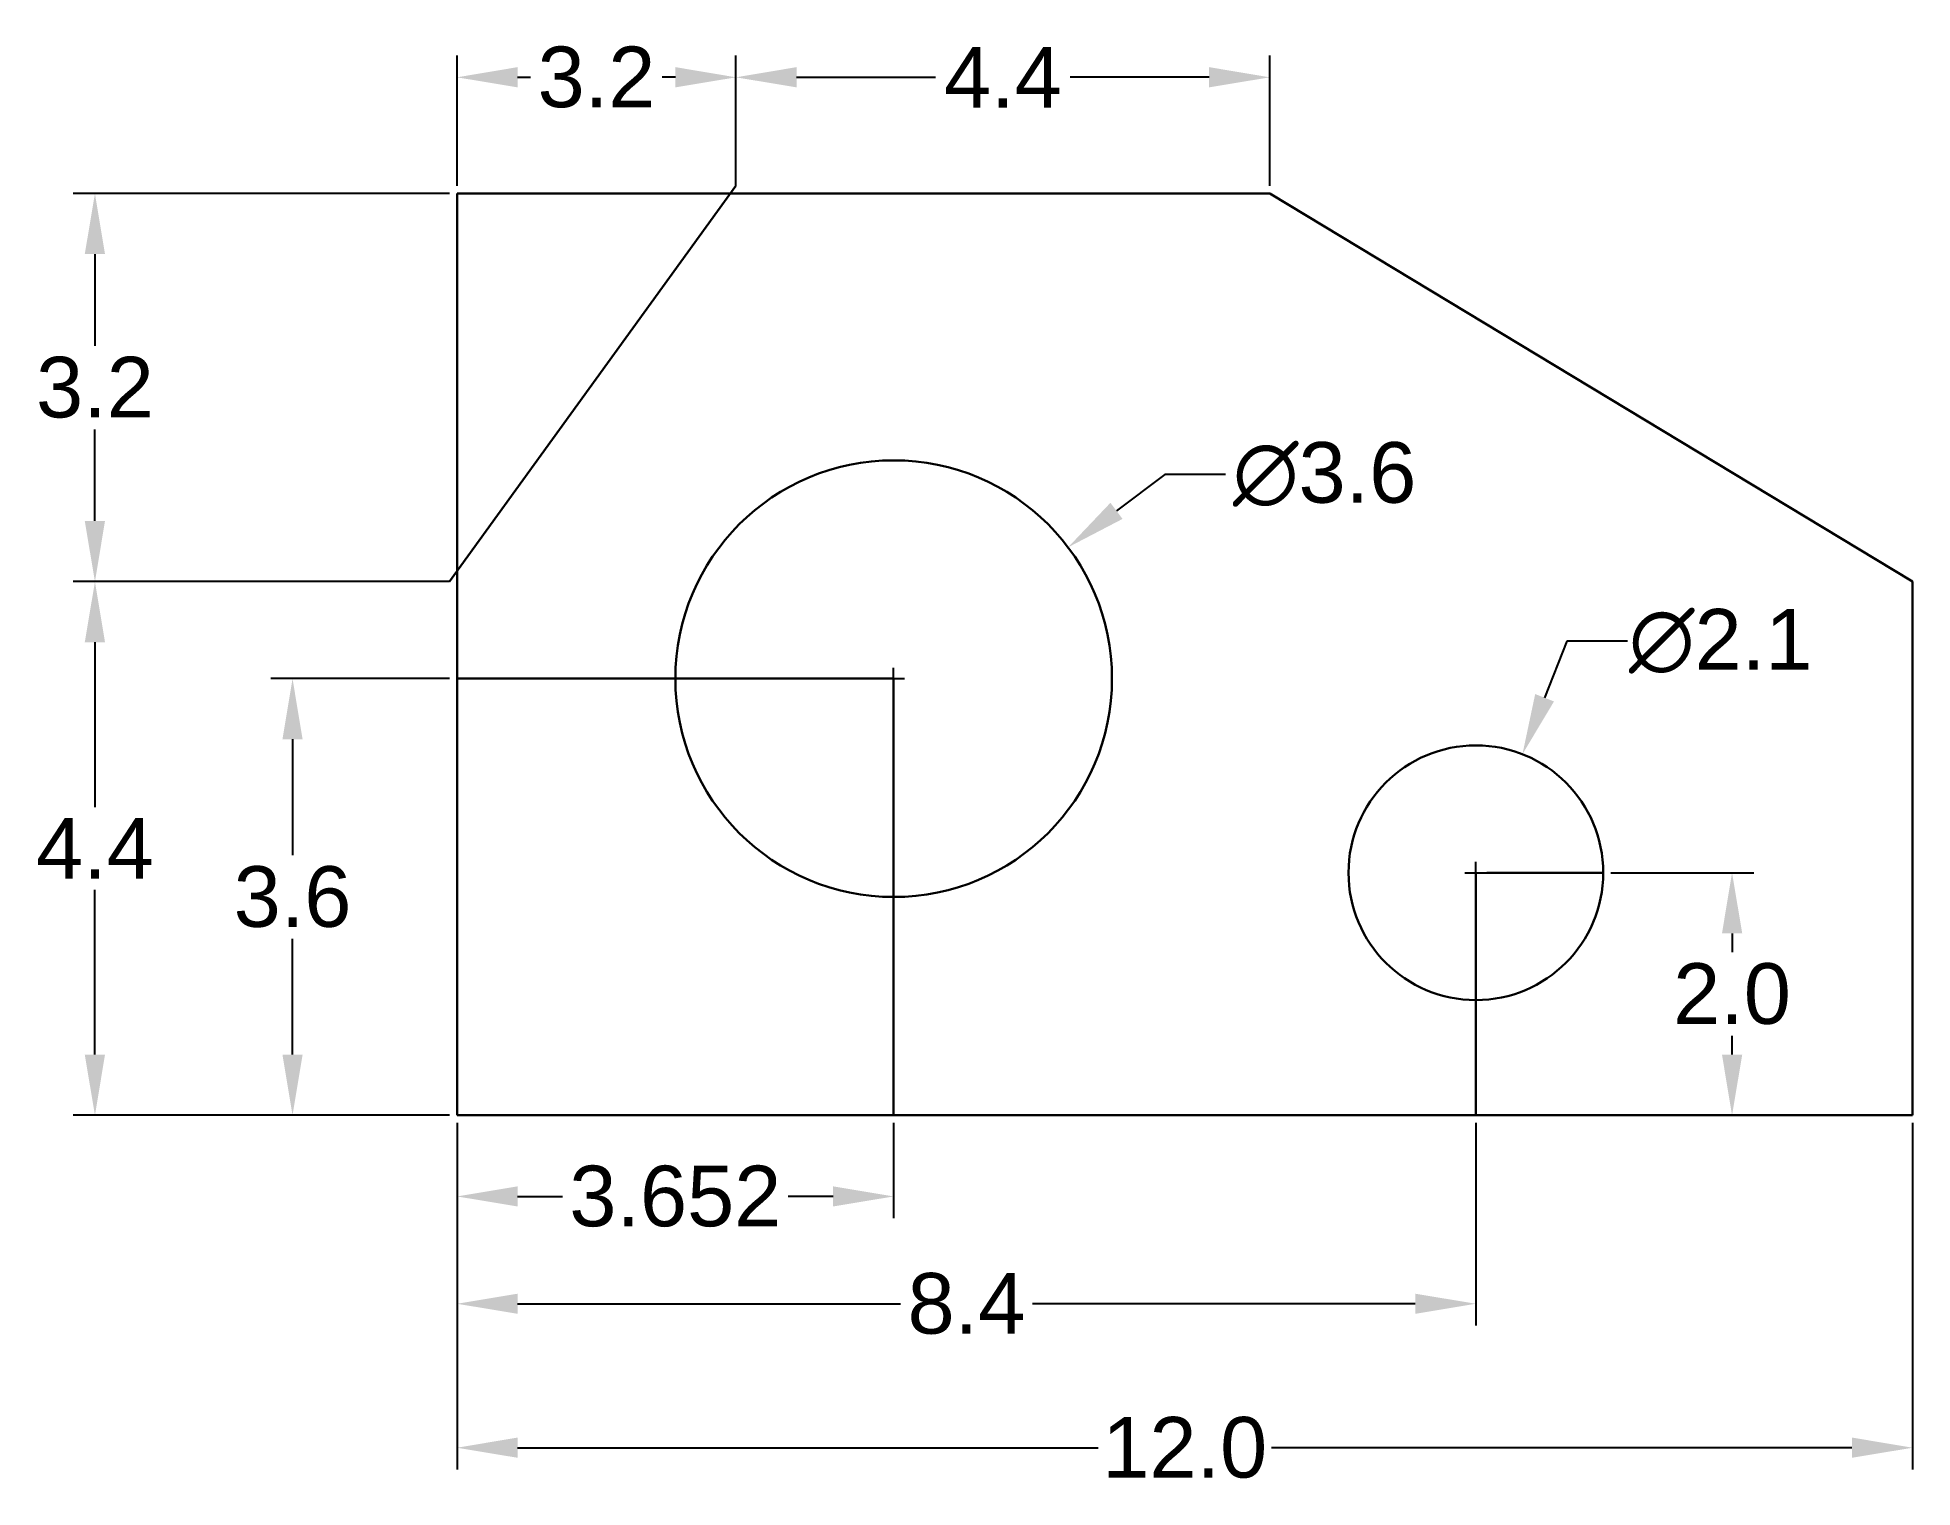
# Model space of a CAD drawing. Header units: millimetres. Extents: x -13 to 297, y 0 to 210.
# Drawn here: x 82.63 to 98.09, y 115.44 to 127.4 of the extents above; entities that cross this region are included whole.
import ezdxf

# ---------------------------------------------------------------- set-up
doc = ezdxf.new("R2010")
doc.units = ezdxf.units.MM
doc.layers.add('thick continuous', color=7, linetype='Continuous', lineweight=30)
doc.styles.get("Standard").update_dxf_attribs({"font": 'arial.ttf'})
doc.dimstyles.get("Standard").update_dxf_attribs({"dimtxt": 0.5, "dimasz": 0.5, "dimexe": 0.18, "dimexo": 0.0625, "dimgap": 0.09, "dimtad": 0, "dimtih": 1, "dimtoh": 1, "dimdec": 1, "dimzin": 0, "dimdsep": 46, "dimtxsty": 'Standard', "dimcen": 0.09, "dimadec": 0, "dimazin": 0, "dimtfac": 1, "dimtdec": 1, "dimtofl": 0, "dimtmove": 0, "dimatfit": 3, "dimfxl": 1, "dimtolj": 1, "dimtzin": 0, "dimarcsym": 0})

msp = doc.modelspace()

# ---------------------------------------------------------------- blocks, each defined once
blk = doc.blocks.new('*D0')
at = {"layer": 'Defpoints', "color": 0, "lineweight": 18, "transparency": 16777216}
for p in [(92.789, 127.067), (88.389, 126.109), (92.789, 126.109)]:
    blk.add_point(p, dxfattribs=at)
at = {"layer": 'thick continuous', "color": 0, "lineweight": -2, "transparency": 16777216}
for p, q in [((88.389, 126.171), (88.389, 127.247)), ((92.789, 126.171), (92.789, 127.247)), ((88.889, 127.067), (90.035, 127.067)), ((92.289, 127.067), (91.143, 127.067))]:
    blk.add_line(p, q, dxfattribs=at)
at = {"layer": 'thick continuous', "color": 0, "lineweight": 18, "transparency": 16777216}
for points in [[(88.889, 127.151), (88.889, 126.984), (88.389, 127.067)], [(92.289, 127.151), (92.289, 126.984), (92.789, 127.067)]]:
    blk.add_solid(points, dxfattribs=at)
at = {"layer": 'thick continuous', "color": 0, "lineweight": 30, "transparency": 16777216, "insert": (90.589, 127.067), "char_height": 0.5, "attachment_point": 5}
blk.add_mtext('\\A1;4.4', dxfattribs=at)
blk = doc.blocks.new('*D1')
at = {"layer": 'Defpoints', "color": 0, "lineweight": 30, "transparency": 16777216}
for p in [(88.389, 127.067), (86.089, 126.109), (88.389, 126.109)]:
    blk.add_point(p, dxfattribs=at)
at = {"layer": 'thick continuous', "color": 0, "lineweight": -2, "transparency": 16777216}
for p, q in [((86.089, 126.171), (86.089, 127.247)), ((88.389, 126.171), (88.389, 127.247)), ((86.589, 127.067), (86.696, 127.067)), ((87.889, 127.067), (87.781, 127.067))]:
    blk.add_line(p, q, dxfattribs=at)
at = {"layer": 'thick continuous', "color": 0, "lineweight": 30, "transparency": 16777216}
for points in [[(86.589, 127.151), (86.589, 126.984), (86.089, 127.067)], [(87.889, 127.151), (87.889, 126.984), (88.389, 127.067)]]:
    blk.add_solid(points, dxfattribs=at)
at = {"layer": 'thick continuous', "color": 0, "lineweight": 30, "transparency": 16777216, "insert": (87.239, 127.067), "char_height": 0.5, "attachment_point": 5}
blk.add_mtext('\\A1;3.2', dxfattribs=at)
blk = doc.blocks.new('*D3')
at = {"layer": 'Defpoints', "color": 0, "lineweight": 18, "transparency": 16777216}
for p in [(86.089, 122.109), (84.733, 118.509), (86.089, 118.509)]:
    blk.add_point(p, dxfattribs=at)
at = {"layer": 'thick continuous', "color": 0, "lineweight": -2, "transparency": 16777216}
for p, q in [((86.026, 122.109), (84.553, 122.109)), ((84.733, 121.609), (84.733, 120.654)), ((84.733, 119.009), (84.733, 119.963)), ((86.026, 118.509), (84.553, 118.509))]:
    blk.add_line(p, q, dxfattribs=at)
at = {"layer": 'thick continuous', "color": 0, "lineweight": 18, "transparency": 16777216}
for points in [[(84.65, 121.609), (84.816, 121.609), (84.733, 122.109)], [(84.65, 119.009), (84.816, 119.009), (84.733, 118.509)]]:
    blk.add_solid(points, dxfattribs=at)
at = {"layer": 'thick continuous', "color": 0, "lineweight": 30, "transparency": 16777216, "insert": (84.733, 120.309), "char_height": 0.5, "attachment_point": 5}
blk.add_mtext('\\A1;3.6', dxfattribs=at)
blk = doc.blocks.new('*D5')
at = {"layer": 'Defpoints', "color": 0, "lineweight": 18, "transparency": 16777216}
for p in [(95.539, 120.509), (95.539, 118.509), (96.601, 118.509)]:
    blk.add_point(p, dxfattribs=at)
at = {"layer": 'thick continuous', "color": 0, "lineweight": -2, "transparency": 16777216}
for p, q in [((95.601, 120.509), (96.781, 120.509)), ((96.601, 120.009), (96.601, 119.854)), ((96.601, 119.009), (96.601, 119.164)), ((95.601, 118.509), (96.781, 118.509))]:
    blk.add_line(p, q, dxfattribs=at)
at = {"layer": 'thick continuous', "color": 0, "lineweight": 18, "transparency": 16777216}
for points in [[(96.518, 120.009), (96.685, 120.009), (96.601, 120.509)], [(96.518, 119.009), (96.685, 119.009), (96.601, 118.509)]]:
    blk.add_solid(points, dxfattribs=at)
at = {"layer": 'thick continuous', "color": 0, "lineweight": 30, "transparency": 16777216, "insert": (96.601, 119.509), "char_height": 0.5, "attachment_point": 5}
blk.add_mtext('\\A1;2.0', dxfattribs=at)
blk = doc.blocks.new('*D6')
at = {"layer": 'Defpoints', "color": 0, "lineweight": 18, "transparency": 16777216}
for p in [(86.089, 118.509), (89.689, 118.509), (89.689, 117.84)]:
    blk.add_point(p, dxfattribs=at)
at = {"layer": 'thick continuous', "color": 0, "lineweight": -2, "transparency": 16777216}
for p, q in [((86.089, 118.446), (86.089, 117.66)), ((89.689, 118.446), (89.689, 117.66)), ((86.589, 117.84), (86.958, 117.84)), ((89.189, 117.84), (88.82, 117.84))]:
    blk.add_line(p, q, dxfattribs=at)
at = {"layer": 'thick continuous', "color": 0, "lineweight": 18, "transparency": 16777216}
for points in [[(86.589, 117.923), (86.589, 117.757), (86.089, 117.84)], [(89.189, 117.923), (89.189, 117.757), (89.689, 117.84)]]:
    blk.add_solid(points, dxfattribs=at)
at = {"layer": 'thick continuous', "color": 0, "lineweight": 30, "transparency": 16777216, "insert": (87.889, 117.84), "char_height": 0.5, "attachment_point": 5}
blk.add_mtext('\\A1;3.652', dxfattribs=at)
blk = doc.blocks.new('*D7')
at = {"layer": 'Defpoints', "color": 0, "lineweight": 18, "transparency": 16777216}
for p in [(86.089, 118.509), (94.489, 118.509), (94.489, 116.955)]:
    blk.add_point(p, dxfattribs=at)
at = {"layer": 'thick continuous', "color": 0, "lineweight": -2, "transparency": 16777216}
for p, q in [((86.089, 118.446), (86.089, 116.775)), ((94.489, 118.446), (94.489, 116.775)), ((86.589, 116.955), (89.744, 116.955)), ((93.989, 116.955), (90.833, 116.955))]:
    blk.add_line(p, q, dxfattribs=at)
at = {"layer": 'thick continuous', "color": 0, "lineweight": 18, "transparency": 16777216}
for points in [[(86.589, 117.038), (86.589, 116.872), (86.089, 116.955)], [(93.989, 117.038), (93.989, 116.872), (94.489, 116.955)]]:
    blk.add_solid(points, dxfattribs=at)
at = {"layer": 'thick continuous', "color": 0, "lineweight": 30, "transparency": 16777216, "insert": (90.289, 116.955), "char_height": 0.5, "attachment_point": 5}
blk.add_mtext('\\A1;8.4', dxfattribs=at)
blk = doc.blocks.new('*D8')
at = {"layer": 'Defpoints', "color": 0, "lineweight": 18, "transparency": 16777216}
for p in [(86.089, 118.509), (98.089, 118.509), (98.089, 115.768)]:
    blk.add_point(p, dxfattribs=at)
at = {"layer": 'thick continuous', "color": 0, "lineweight": -2, "transparency": 16777216}
for p, q in [((86.089, 118.446), (86.089, 115.588)), ((98.089, 118.446), (98.089, 115.588)), ((86.589, 115.768), (91.374, 115.768)), ((97.589, 115.768), (92.804, 115.768))]:
    blk.add_line(p, q, dxfattribs=at)
at = {"layer": 'thick continuous', "color": 0, "lineweight": 18, "transparency": 16777216}
for points in [[(86.589, 115.852), (86.589, 115.685), (86.089, 115.768)], [(97.589, 115.852), (97.589, 115.685), (98.089, 115.768)]]:
    blk.add_solid(points, dxfattribs=at)
at = {"layer": 'thick continuous', "color": 0, "lineweight": 30, "transparency": 16777216, "insert": (92.089, 115.768), "char_height": 0.5, "attachment_point": 5}
blk.add_mtext('\\A1;12.0', dxfattribs=at)
blk = doc.blocks.new('*D9')
at = {"layer": 'Defpoints', "color": 0, "lineweight": 18, "transparency": 16777216}
for p in [(91.127, 123.192), (88.251, 121.026)]:
    blk.add_point(p, dxfattribs=at)
at = {"layer": 'thick continuous', "color": 0, "lineweight": -2, "transparency": 16777216}
for p, q in [((91.925, 123.793), (91.526, 123.493)), ((92.425, 123.793), (91.925, 123.793)), ((89.689, 122.019), (89.689, 122.199)), ((89.599, 122.109), (89.779, 122.109))]:
    blk.add_line(p, q, dxfattribs=at)
at = {"layer": 'thick continuous', "color": 0, "lineweight": 18, "transparency": 16777216}
blk.add_solid([(91.476, 123.559), (91.576, 123.426), (91.127, 123.192)], dxfattribs=at)
at = {"layer": 'thick continuous', "color": 0, "lineweight": 30, "transparency": 16777216, "insert": (93.242, 123.793), "char_height": 0.5, "attachment_point": 5}
blk.add_mtext('\\A1;∅3.6', dxfattribs=at)
blk = doc.blocks.new('*D10')
at = {"layer": 'Defpoints', "color": 0, "lineweight": 18, "transparency": 16777216}
for p in [(94.873, 121.486), (94.105, 119.532)]:
    blk.add_point(p, dxfattribs=at)
at = {"layer": 'thick continuous', "color": 0, "lineweight": -2, "transparency": 16777216}
for p, q in [((95.238, 122.417), (95.056, 121.952)), ((95.738, 122.417), (95.238, 122.417)), ((94.489, 120.419), (94.489, 120.599)), ((94.399, 120.509), (94.579, 120.509))]:
    blk.add_line(p, q, dxfattribs=at)
at = {"layer": 'thick continuous', "color": 0, "lineweight": 18, "transparency": 16777216}
blk.add_solid([(94.978, 121.982), (95.133, 121.921), (94.873, 121.486)], dxfattribs=at)
at = {"layer": 'thick continuous', "color": 0, "lineweight": 30, "transparency": 16777216, "insert": (96.507, 122.417), "char_height": 0.5, "attachment_point": 5}
blk.add_mtext('\\A1;∅2.1', dxfattribs=at)
blk = doc.blocks.new('*D11')
at = {"layer": 'Defpoints', "color": 0, "lineweight": 18, "transparency": 16777216}
for p in [(83.104, 126.109), (86.089, 126.109), (86.089, 122.909)]:
    blk.add_point(p, dxfattribs=at)
at = {"layer": 'thick continuous', "color": 0, "lineweight": -2, "transparency": 16777216}
for p, q in [((86.026, 126.109), (82.924, 126.109)), ((83.104, 125.609), (83.104, 124.854)), ((83.104, 123.409), (83.104, 124.163)), ((86.026, 122.909), (82.924, 122.909))]:
    blk.add_line(p, q, dxfattribs=at)
at = {"layer": 'thick continuous', "color": 0, "lineweight": 18, "transparency": 16777216}
for points in [[(83.02, 125.609), (83.187, 125.609), (83.104, 126.109)], [(83.02, 123.409), (83.187, 123.409), (83.104, 122.909)]]:
    blk.add_solid(points, dxfattribs=at)
at = {"layer": 'thick continuous', "color": 0, "lineweight": 30, "transparency": 16777216, "insert": (83.104, 124.509), "char_height": 0.5, "attachment_point": 5}
blk.add_mtext('\\A1;3.2', dxfattribs=at)
blk = doc.blocks.new('*D12')
at = {"layer": 'Defpoints', "color": 0, "lineweight": 18, "transparency": 16777216}
for p in [(86.026, 122.909), (83.104, 118.509), (86.026, 118.509)]:
    blk.add_point(p, dxfattribs=at)
at = {"layer": 'thick continuous', "color": 0, "lineweight": -2, "transparency": 16777216}
for p, q in [((85.964, 122.909), (82.924, 122.909)), ((83.104, 122.409), (83.104, 121.049)), ((83.104, 119.009), (83.104, 120.369)), ((85.964, 118.509), (82.924, 118.509))]:
    blk.add_line(p, q, dxfattribs=at)
at = {"layer": 'thick continuous', "color": 0, "lineweight": 18, "transparency": 16777216}
for points in [[(83.02, 122.409), (83.187, 122.409), (83.104, 122.909)], [(83.02, 119.009), (83.187, 119.009), (83.104, 118.509)]]:
    blk.add_solid(points, dxfattribs=at)
at = {"layer": 'thick continuous', "color": 0, "lineweight": 30, "transparency": 16777216, "insert": (83.104, 120.709), "char_height": 0.5, "attachment_point": 5}
blk.add_mtext('\\A1;4.4', dxfattribs=at)

# ---------------------------------------------------------------- dimensions: what is measured, and where the dimension line sits
at = {"layer": 'thick continuous', "lineweight": 30}
for base, p1, p2, text, picture, middle in [((88.389, 127.067), (86.089, 126.109), (88.389, 126.109), '3.2', '*D1', (87.239, 127.067)), ((89.689, 117.84), (86.089, 118.509), (89.689, 118.509), '3.652', '*D6', (87.889, 117.84))]:
    dim = msp.add_linear_dim(base=base, p1=p1, p2=p2, text=text, dimstyle='Standard', dxfattribs=at)
    dim.commit()
    dim.dimension.update_dxf_attribs({"geometry": picture, "text_midpoint": middle})
for base, p1, p2, picture, middle in [((92.789, 127.067), (88.389, 126.109), (92.789, 126.109), '*D0', (90.589, 127.067)), ((94.489, 116.955), (86.089, 118.509), (94.489, 118.509), '*D7', (90.289, 116.955)), ((98.089, 115.768), (86.089, 118.509), (98.089, 118.509), '*D8', (92.089, 115.768))]:
    dim = msp.add_linear_dim(base=base, p1=p1, p2=p2, dimstyle='Standard', dxfattribs=at)
    dim.commit()
    dim.dimension.update_dxf_attribs({"geometry": picture, "text_midpoint": middle})
for base, p1, p2, picture, middle in [((83.104, 126.109), (86.089, 122.909), (86.089, 126.109), '*D11', (83.104, 124.509)), ((83.104, 118.509), (86.026, 122.909), (86.026, 118.509), '*D12', (83.104, 120.709)), ((84.733, 118.509), (86.089, 122.109), (86.089, 118.509), '*D3', (84.733, 120.309)), ((96.601, 118.509), (95.539, 120.509), (95.539, 118.509), '*D5', (96.601, 119.509))]:
    dim = msp.add_linear_dim(base=base, p1=p1, p2=p2, angle=90, dimstyle='Standard', dxfattribs=at)
    dim.commit()
    dim.dimension.update_dxf_attribs({"geometry": picture, "text_midpoint": middle})
for p1, p2, picture, middle in [((88.251, 121.026), (91.127, 123.192), '*D9', (93.242, 123.793)), ((94.105, 119.532), (94.873, 121.486), '*D10', (96.507, 122.417))]:
    dim = msp.add_diameter_dim_2p(p1=p1, p2=p2, dimstyle='Standard', dxfattribs=at)
    dim.commit()
    dim.dimension.update_dxf_attribs({"geometry": picture, "text_midpoint": middle})

# ---------------------------------------------------------------- linework, layer by layer
at = {"layer": 'thick continuous', "lineweight": 30}
for p, q in [((86.026, 122.909), (88.389, 126.171)), ((86.089, 122.909), (86.089, 126.109)), ((86.089, 126.109), (88.389, 126.109)), ((88.389, 126.109), (92.789, 126.109)), ((98.089, 122.909), (92.789, 126.109)), ((86.089, 122.109), (86.089, 122.909)), ((98.089, 118.509), (98.089, 122.909)), ((86.089, 118.509), (86.089, 122.109)), ((86.089, 122.109), (89.689, 122.109)), ((89.689, 122.109), (89.689, 118.509)), ((94.489, 118.509), (94.489, 120.509)), ((94.579, 120.509), (95.539, 120.509)), ((89.689, 118.509), (86.089, 118.509)), ((89.689, 118.509), (94.489, 118.509)), ((94.489, 118.509), (98.089, 118.509))]:
    msp.add_line(p, q, dxfattribs=at)
for centre, radius in [((89.689, 122.109), 1.8), ((94.489, 120.509), 1.05)]:
    msp.add_circle(centre, radius, dxfattribs=at)

msp.set_redraw_order([(e.dxf.handle, doc.entitydb.next_handle()) for e in msp.query("TEXT MTEXT ATTDEF DIMENSION ARC_DIMENSION")])  # texts and dimensions are drawn at this point

doc.saveas('drawing.dxf')
